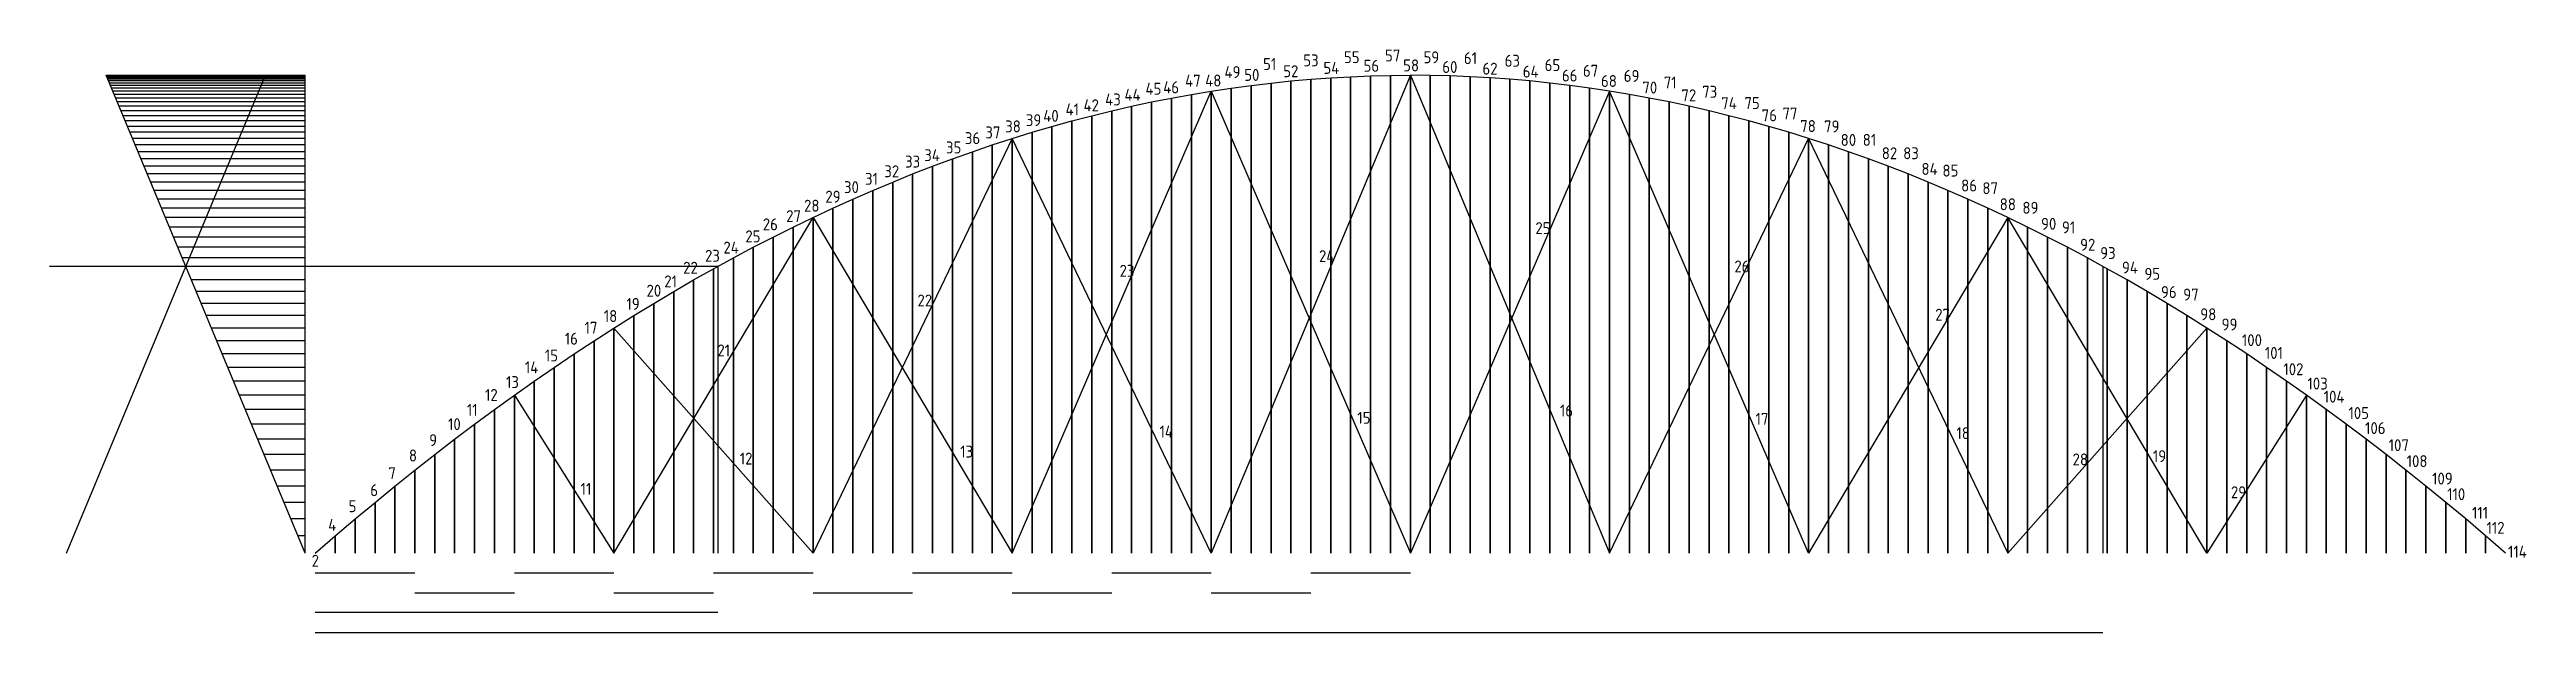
# Model space of a CAD drawing. Header units: millimetres. Extents: x 1597 to 131953, y -28680 to 57376.
# Drawn here: x 7505 to 69704, y 18397 to 33038 of the extents above; entities that cross this region are included whole.
import ezdxf

# ---------------------------------------------------------------- set-up
doc = ezdxf.new("R2010")
doc.units = ezdxf.units.MM
for name, color, linetype, lineweight in [('Warstwa1', 1, 'Continuous', 25), ('Warstwa2', 3, 'Continuous', 25), ('Warstwa3', 6, 'Continuous', 25), ('Warstwa4', 2, 'Continuous', 35)]:
    doc.layers.add(name, color=color, linetype=linetype, lineweight=lineweight)
doc.styles.get("Standard").update_dxf_attribs({"font": 'geniso.shx'})

msp = doc.modelspace()

# ---------------------------------------------------------------- texts
at = {"layer": 'Warstwa2'}
for s, p in [('48', (36525.136, 32108.664)), ('50', (37505.269, 32250.287)), ('52', (38484.758, 32342.831)), ('54', (39493.486, 32425.633)), ('56', (40502.214, 32479.211)), ('58', (41496.322, 32488.953)), ('60', (42478.894, 32448.843)), ('62', (43487.948, 32407.22)), ('64', (44500.206, 32333.578)), ('66', (45483.633, 32234.322)), ('68', (46465.01, 32096.631)), ('42', (33471.784, 31487.12)), ('44', (34498.816, 31751.531)), ('46', (35471.385, 31938.175)), ('70', (47502.894, 31933.338)), ('72', (48483.118, 31738.028)), ('74', (49483.771, 31539.213)), ('38', (31502.407, 30957.445)), ('40', (32459.414, 31221.856)), ('76', (50499.232, 31235.042)), ('78', (51467.587, 30965.498)), ('34', (29470.912, 30233.561)), ('36', (30490.935, 30661.926)), ('80', (52483.048, 30616.501)), ('82', (53515.223, 30283.07)), ('32', (28467.221, 29829.167)), ('84', (54512.013, 29888.818)), ('28', (26451.357, 28965.096)), ('30', (27455.048, 29431.704)), ('86', (55508.777, 29472.191)), ('88', (56476.549, 29001.101)), ('26', (25415.797, 28497.806)), ('25', (44816.614, 28402.126)), ('90', (57514.92, 28510.622)), ('24', (24426.865, 27913.283)), ('24', (39382.953, 27697.708)), ('92', (58495.144, 27985.526)), ('22', (23415.393, 27407.791)), ('23', (34376.059, 27330.076)), ('26', (49814.041, 27439.238)), ('94', (59546.512, 27411.546)), ('20', (22496.769, 26831.175)), ('22', (29299.713, 26584.485)), ('96', (60526.737, 26796.8)), ('18', (21423.053, 26193.477)), ('27', (54858.583, 26228.337)), ('98', (61514.067, 26239.004)), ('16', (20442.704, 25625.771)), ('21', (24276.061, 25330.628)), ('100', (62558.725, 25588.397)), ('14', (19442.077, 24906.787)), ('102', (63599.813, 24858.386)), ('12', (18440.331, 24211.735)), ('104', (64612.78, 24168.709)), ('10', (17511.544, 23478.595)), ('106', (65651.213, 23380.287)), ('8', (16529.552, 22691.419)), ('28', (58306.789, 22593.448)), ('108', (66695.926, 22550.239)), ('6', (15558.802, 21820.12)), ('29', (62282.88, 21768.28)), ('110', (67711.963, 21720.135)), ('4', (14503.402, 20950.014)), ('112', (68701.797, 20874.859))]:
    msp.add_text(s, height=300, dxfattribs=at).set_placement(p)
at = {"layer": 'Warstwa3'}
for s, p in [('15', (40345.794, 23638.081)), ('16', (45431.199, 23819.88)), ('17', (50347.152, 23612.751)), ('13', (30372.404, 22788.785)), ('14', (35377.786, 23291.395)), ('18', (55390.377, 23253.431)), ('12', (24837.684, 22614.461)), ('19', (60323.513, 22674.912)), ('11', (20841.637, 21853.362))]:
    msp.add_text(s, height=300, dxfattribs=at).set_placement(p)
at = {"layer": 'Warstwa4'}
for s, p in [('55', (40010.152, 32696.063)), ('57', (41040.237, 32737.944)), ('59', (42007.469, 32692.573)), ('61', (43021.726, 32671.433)), ('47', (36021.134, 32105.367)), ('49', (37009.317, 32321.755)), ('51', (37980.041, 32524.183)), ('53', (38987.051, 32615.79)), ('63', (44044.827, 32605.121)), ('65', (45050.469, 32496.926)), ('67', (46010.718, 32353.831)), ('69', (47035.631, 32224.344)), ('71', (48041.273, 32060.308)), ('43', (34013.341, 31634.2)), ('45', (35025.967, 31902.94)), ('73', (49005.014, 31826.469)), ('75', (50066.525, 31543.768)), ('37', (31004.956, 30805.823)), ('39', (32021.073, 31112.955)), ('41', (33019.732, 31385.185)), ('77', (51021.156, 31281.439)), ('79', (52065.208, 30956.857)), ('35', (30015.489, 30428.09)), ('81', (53035.932, 30618.314)), ('83', (54053.343, 30282.511)), ('31', (27983.254, 29639.32)), ('33', (28988.896, 30072.096)), ('85', (55038.034, 29846.245)), ('29', (26987.206, 29191.974)), ('87', (56041.145, 29405.763)), ('27', (26002.515, 28703.356)), ('89', (57046.787, 28913.654)), ('91', (58039.46, 28420.379)), ('23', (23965.775, 27707.177)), ('25', (24978.4, 28195.796)), ('93', (58999.617, 27776.897)), ('95', (60110.734, 27253.812)), ('19', (21991.662, 26497.89)), ('21', (22942.673, 27064.993)), ('97', (61084.95, 26733.782)), ('17', (20940.627, 25901.077)), ('99', (62049.096, 25982.491)), ('15', (19941.968, 25203.051)), ('101', (63135.05, 25267.014)), ('13', (18967.752, 24536.436)), ('103', (64204.249, 24497.786)), ('11', (17985.168, 23838.925)), ('105', (65234.334, 23757.878)), ('9', (17038.902, 23076.268)), ('107', (66244.413, 22950.351)), ('7', (16012.548, 22247.981)), ('109', (67334.439, 22111.782)), ('5', (15016.454, 21418.427)), ('111', (68337.141, 21252.457)), ('114', (69241.521, 20275.22)), ('2', (14087.317, 20048.86))]:
    msp.add_text(s, height=300, dxfattribs=at).set_placement(p)

# ---------------------------------------------------------------- linework, layer by layer
for p, q in [((7928.198, 20390.912), (12928.198, 32390.912)), ((13928.198, 20390.912), (8928.198, 32390.912))]:
    msp.add_line(p, q)
at = {"layer": 'Warstwa1'}
for p, q in [((13928.198, 20390.912), (13928.198, 32390.912)), ((41678.198, 32390.912), (36678.198, 20390.912)), ((41678.198, 32390.912), (46678.198, 20390.912)), ((31678.198, 20390.912), (36678.198, 31993.912)), ((36678.198, 31993.912), (41678.198, 20390.912)), ((46678.198, 31993.912), (41678.198, 20390.912)), ((51678.198, 20390.912), (46678.198, 31993.912)), ((31678.198, 30803.912), (26678.198, 20390.912)), ((36678.198, 20390.912), (31678.198, 30803.912)), ((46678.198, 20390.912), (51678.198, 30803.912)), ((51678.198, 30803.912), (56678.198, 20390.912)), ((21678.198, 20390.912), (26678.198, 28820.912)), ((26678.198, 28820.912), (31678.198, 20390.912)), ((56678.198, 28820.912), (51678.198, 20390.912)), ((61678.198, 20390.912), (56678.198, 28820.912)), ((24287.687, 27590.912), (7505.021, 27590.912)), ((24287.687, 27590.912), (24287.687, 20390.912)), ((59068.709, 27590.912), (59068.709, 20390.912)), ((26678.198, 20390.912), (21678.198, 26043.912)), ((56678.198, 20390.912), (61678.198, 26043.912)), ((19178.198, 24357.912), (21678.198, 20390.912)), ((64178.198, 24357.912), (61678.198, 20390.912)), ((24287.687, 18897.046), (14178.198, 18897.046)), ((14178.198, 18397.046), (59068.709, 18397.046))]:
    msp.add_line(p, q, dxfattribs=at)
at = {"layer": 'Warstwa2'}
for p, q in [((39678.198, 32327.912), (40178.198, 32354.912)), ((40178.198, 32354.912), (40678.198, 32374.912)), ((40678.198, 32374.912), (41178.198, 32386.912)), ((41178.198, 32386.912), (41678.198, 32390.912)), ((42178.198, 32386.912), (41678.198, 32390.912)), ((42678.198, 32374.912), (42178.198, 32386.912)), ((43178.198, 32354.912), (42678.198, 32374.912)), ((43678.198, 32327.912), (43178.198, 32354.912)), ((35178.198, 31720.912), (35678.198, 31819.912)), ((35678.198, 31819.912), (36178.198, 31910.912)), ((36178.198, 31910.912), (36678.198, 31993.912)), ((36678.198, 31993.912), (37178.198, 32069.912)), ((37178.198, 32069.912), (37678.198, 32136.912)), ((37678.198, 32136.912), (38178.198, 32196.912)), ((38178.198, 32196.912), (38678.198, 32247.912)), ((38678.198, 32247.912), (39178.198, 32291.912)), ((39178.198, 32291.912), (39678.198, 32327.912)), ((44178.198, 32291.912), (43678.198, 32327.912)), ((44678.198, 32247.912), (44178.198, 32291.912)), ((45178.198, 32196.912), (44678.198, 32247.912)), ((45678.198, 32136.912), (45178.198, 32196.912)), ((46178.198, 32069.912), (45678.198, 32136.912)), ((46678.198, 31993.912), (46178.198, 32069.912)), ((47178.198, 31910.912), (46678.198, 31993.912)), ((47678.198, 31819.912), (47178.198, 31910.912)), ((48178.198, 31720.912), (47678.198, 31819.912)), ((32178.198, 30958.912), (32678.198, 31105.912)), ((32678.198, 31105.912), (33178.198, 31244.912)), ((33178.198, 31244.912), (33678.198, 31374.912)), ((33678.198, 31374.912), (34178.198, 31497.912)), ((34178.198, 31497.912), (34678.198, 31612.912)), ((34678.198, 31612.912), (35178.198, 31720.912)), ((48678.198, 31612.912), (48178.198, 31720.912)), ((49178.198, 31497.912), (48678.198, 31612.912)), ((49678.198, 31374.912), (49178.198, 31497.912)), ((50178.198, 31244.912), (49678.198, 31374.912)), ((50678.198, 31105.912), (50178.198, 31244.912)), ((51178.198, 30958.912), (50678.198, 31105.912)), ((30678.198, 30470.912), (31178.198, 30641.912)), ((31178.198, 30641.912), (31678.198, 30803.912)), ((31678.198, 30803.912), (32178.198, 30958.912)), ((51678.198, 30803.912), (51178.198, 30958.912)), ((52178.198, 30641.912), (51678.198, 30803.912)), ((52678.198, 30470.912), (52178.198, 30641.912)), ((28678.198, 29708.912), (29178.198, 29911.912)), ((29178.198, 29911.912), (29678.198, 30105.912)), ((29678.198, 30105.912), (30178.198, 30291.912)), ((30178.198, 30291.912), (30678.198, 30470.912)), ((53178.198, 30291.912), (52678.198, 30470.912)), ((53678.198, 30105.912), (53178.198, 30291.912)), ((54178.198, 29911.912), (53678.198, 30105.912)), ((54678.198, 29708.912), (54178.198, 29911.912)), ((27178.198, 29054.912), (27678.198, 29280.912)), ((27678.198, 29280.912), (28178.198, 29498.912)), ((28178.198, 29498.912), (28678.198, 29708.912)), ((55178.198, 29498.912), (54678.198, 29708.912)), ((55678.198, 29280.912), (55178.198, 29498.912)), ((56178.198, 29054.912), (55678.198, 29280.912)), ((26178.198, 28578.912), (26678.198, 28820.912)), ((26678.198, 28820.912), (27178.198, 29054.912)), ((56678.198, 28820.912), (56178.198, 29054.912)), ((57178.198, 28578.912), (56678.198, 28820.912)), ((24678.198, 27804.912), (25178.198, 28070.912)), ((25178.198, 28070.912), (25678.198, 28328.912)), ((25678.198, 28328.912), (26178.198, 28578.912)), ((57678.198, 28328.912), (57178.198, 28578.912)), ((58178.198, 28070.912), (57678.198, 28328.912)), ((58678.198, 27804.912), (58178.198, 28070.912)), ((23678.198, 27249.912), (24178.198, 27530.912)), ((24178.198, 27530.912), (24678.198, 27804.912)), ((59068.709, 27590.912), (58678.198, 27804.912)), ((59678.198, 27249.912), (59068.709, 27590.912)), ((22678.198, 26662.912), (23178.198, 26959.912)), ((23178.198, 26959.912), (23678.198, 27249.912)), ((60178.198, 26959.912), (59678.198, 27249.912)), ((60678.198, 26662.912), (60178.198, 26959.912)), ((21678.198, 26043.912), (22178.198, 26356.912)), ((22178.198, 26356.912), (22678.198, 26662.912)), ((61178.198, 26356.912), (60678.198, 26662.912)), ((61678.198, 26043.912), (61178.198, 26356.912)), ((20678.198, 25392.912), (21178.198, 25722.912)), ((21178.198, 25722.912), (21678.198, 26043.912)), ((62178.198, 25722.912), (61678.198, 26043.912)), ((62678.198, 25392.912), (62178.198, 25722.912)), ((19678.198, 24710.912), (20178.198, 25055.912)), ((20178.198, 25055.912), (20678.198, 25392.912)), ((63178.198, 25055.912), (62678.198, 25392.912)), ((63678.198, 24710.912), (63178.198, 25055.912)), ((18678.198, 23996.912), (19178.198, 24357.912)), ((19178.198, 24357.912), (19678.198, 24710.912)), ((64178.198, 24357.912), (63678.198, 24710.912)), ((64678.198, 23996.912), (64178.198, 24357.912)), ((18178.198, 23627.912), (18678.198, 23996.912)), ((65178.198, 23627.912), (64678.198, 23996.912)), ((17178.198, 22865.912), (17678.198, 23250.912)), ((17678.198, 23250.912), (18178.198, 23627.912)), ((65678.198, 23250.912), (65178.198, 23627.912)), ((66178.198, 22865.912), (65678.198, 23250.912)), ((16178.198, 22072.912), (16678.198, 22473.912)), ((16678.198, 22473.912), (17178.198, 22865.912)), ((66678.198, 22473.912), (66178.198, 22865.912)), ((67178.198, 22072.912), (66678.198, 22473.912)), ((15678.198, 21663.912), (16178.198, 22072.912)), ((67678.198, 21663.912), (67178.198, 22072.912)), ((14678.198, 20822.912), (15178.198, 21247.912)), ((15178.198, 21247.912), (15678.198, 21663.912)), ((68178.198, 21247.912), (67678.198, 21663.912)), ((68678.198, 20822.912), (68178.198, 21247.912)), ((14178.198, 20390.912), (14678.198, 20822.912)), ((69178.198, 20390.912), (68678.198, 20822.912)), ((14178.198, 19890.912), (16678.198, 19890.912)), ((16678.198, 19390.912), (19178.198, 19390.912)), ((19178.198, 19890.912), (21678.198, 19890.912)), ((21678.198, 19390.912), (24178.198, 19390.912)), ((24178.198, 19890.912), (26678.198, 19890.912)), ((26678.198, 19390.912), (29178.198, 19390.912)), ((29178.198, 19890.912), (31678.198, 19890.912)), ((31678.198, 19390.912), (34178.198, 19390.912)), ((34178.198, 19890.912), (36678.198, 19890.912)), ((36678.198, 19390.912), (39178.198, 19390.912)), ((39178.198, 19890.912), (41678.198, 19890.912))]:
    msp.add_line(p, q, dxfattribs=at)
at = {"layer": 'Warstwa3'}
for p, q in [((8928.198, 32390.912), (13928.198, 32390.912)), ((13928.198, 32386.912), (8929.865, 32386.912)), ((13928.198, 32374.912), (8934.865, 32374.912)), ((13928.198, 32354.912), (8943.198, 32354.912)), ((13928.198, 32327.912), (8954.448, 32327.912)), ((13928.198, 32291.912), (8969.448, 32291.912)), ((13928.198, 32247.912), (8987.782, 32247.912)), ((13928.198, 32196.912), (9009.032, 32196.912)), ((13928.198, 32136.912), (9034.032, 32136.912)), ((13928.198, 32069.912), (9061.948, 32069.912)), ((13928.198, 31993.912), (9093.615, 31993.912)), ((13928.198, 31910.912), (9128.198, 31910.912)), ((13928.198, 31819.912), (9166.115, 31819.912)), ((13928.198, 31720.912), (9207.365, 31720.912)), ((13928.198, 31612.912), (9252.365, 31612.912)), ((13928.198, 31497.912), (9300.282, 31497.912)), ((13928.198, 31374.912), (9351.532, 31374.912)), ((13928.198, 31244.912), (9405.698, 31244.912)), ((13928.198, 31105.912), (9463.615, 31105.912)), ((13928.198, 30958.912), (9524.865, 30958.912)), ((13928.198, 30803.912), (9589.448, 30803.912)), ((13928.198, 30641.912), (9656.948, 30641.912)), ((13928.198, 30470.912), (9728.198, 30470.912)), ((13928.198, 30291.912), (9802.782, 30291.912)), ((13928.198, 30105.912), (9880.282, 30105.912)), ((13928.198, 29911.912), (9961.115, 29911.912)), ((13928.198, 29708.912), (10045.698, 29708.912)), ((13928.198, 29498.912), (10133.198, 29498.912)), ((13928.198, 29280.912), (10224.032, 29280.912)), ((13928.198, 29054.912), (10318.198, 29054.912)), ((13928.198, 28820.912), (10415.698, 28820.912)), ((13928.198, 28578.912), (10516.532, 28578.912)), ((13928.198, 28328.912), (10620.698, 28328.912)), ((13928.198, 28070.912), (10728.198, 28070.912)), ((13928.198, 27804.912), (10839.032, 27804.912)), ((13928.198, 27590.912), (10928.198, 27590.912)), ((13928.198, 27249.912), (11070.282, 27249.912)), ((13928.198, 26959.912), (11191.115, 26959.912)), ((13928.198, 26662.912), (11314.865, 26662.912)), ((13928.198, 26356.912), (11442.365, 26356.912)), ((13928.198, 26043.912), (11572.782, 26043.912)), ((13928.198, 25722.912), (11706.532, 25722.912)), ((13928.198, 25392.912), (11844.032, 25392.912)), ((13928.198, 25055.912), (11984.448, 25055.912)), ((13928.198, 24710.912), (12128.198, 24710.912)), ((13928.198, 24357.912), (12275.282, 24357.912)), ((13928.198, 23996.912), (12425.698, 23996.912)), ((13928.198, 23627.912), (12579.448, 23627.912)), ((13928.198, 23250.912), (12736.532, 23250.912)), ((13928.198, 22865.912), (12896.948, 22865.912)), ((13928.198, 22473.912), (13060.282, 22473.912)), ((13928.198, 22072.912), (13227.365, 22072.912)), ((13928.198, 21663.912), (13397.782, 21663.912)), ((13928.198, 21247.912), (13571.115, 21247.912)), ((13928.198, 20822.912), (13748.198, 20822.912))]:
    msp.add_line(p, q, dxfattribs=at)
at = {"layer": 'Warstwa4'}
for p, q in [((40178.198, 20390.912), (40178.198, 32354.912)), ((40678.198, 20390.912), (40678.198, 32374.912)), ((41178.198, 20390.912), (41178.198, 32386.912)), ((41678.198, 20390.912), (41678.198, 32390.912)), ((42178.198, 20390.912), (42178.198, 32386.912)), ((42678.198, 20390.912), (42678.198, 32374.912)), ((43178.198, 20390.912), (43178.198, 32354.912)), ((35678.198, 20390.912), (35678.198, 31819.912)), ((36178.198, 20390.912), (36178.198, 31910.912)), ((36678.198, 20390.912), (36678.198, 31993.912)), ((37178.198, 20390.912), (37178.198, 32069.912)), ((37678.198, 20390.912), (37678.198, 32136.912)), ((38178.198, 20390.912), (38178.198, 32196.912)), ((38678.198, 20390.912), (38678.198, 32247.912)), ((39178.198, 20390.912), (39178.198, 32291.912)), ((39678.198, 20390.912), (39678.198, 32327.912)), ((43678.198, 20390.912), (43678.198, 32327.912)), ((44178.198, 20390.912), (44178.198, 32291.912)), ((44678.198, 20390.912), (44678.198, 32247.912)), ((45178.198, 20390.912), (45178.198, 32196.912)), ((45678.198, 20390.912), (45678.198, 32136.912)), ((46178.198, 20390.912), (46178.198, 32069.912)), ((46678.198, 20390.912), (46678.198, 31993.912)), ((47178.198, 20390.912), (47178.198, 31910.912)), ((47678.198, 20390.912), (47678.198, 31819.912)), ((32678.198, 20390.912), (32678.198, 31105.912)), ((33178.198, 20390.912), (33178.198, 31244.912)), ((33678.198, 20390.912), (33678.198, 31374.912)), ((34178.198, 20390.912), (34178.198, 31497.912)), ((34678.198, 20390.912), (34678.198, 31612.912)), ((35178.198, 20390.912), (35178.198, 31720.912)), ((48178.198, 20390.912), (48178.198, 31720.912)), ((48678.198, 20390.912), (48678.198, 31612.912)), ((49178.198, 20390.912), (49178.198, 31497.912)), ((49678.198, 20390.912), (49678.198, 31374.912)), ((50178.198, 20390.912), (50178.198, 31244.912)), ((50678.198, 20390.912), (50678.198, 31105.912)), ((31178.198, 20390.912), (31178.198, 30641.912)), ((31678.198, 20390.912), (31678.198, 30803.912)), ((32178.198, 20390.912), (32178.198, 30958.912)), ((51178.198, 20390.912), (51178.198, 30958.912)), ((51678.198, 20390.912), (51678.198, 30803.912)), ((52178.198, 20390.912), (52178.198, 30641.912)), ((29178.198, 20390.912), (29178.198, 29911.912)), ((29678.198, 20390.912), (29678.198, 30105.912)), ((30178.198, 20390.912), (30178.198, 30291.912)), ((30678.198, 20390.912), (30678.198, 30470.912)), ((52678.198, 20390.912), (52678.198, 30470.912)), ((53178.198, 20390.912), (53178.198, 30291.912)), ((53678.198, 20390.912), (53678.198, 30105.912)), ((54178.198, 20390.912), (54178.198, 29911.912)), ((27678.198, 20390.912), (27678.198, 29280.912)), ((28178.198, 20390.912), (28178.198, 29498.912)), ((28678.198, 20390.912), (28678.198, 29708.912)), ((54678.198, 20390.912), (54678.198, 29708.912)), ((55178.198, 20390.912), (55178.198, 29498.912)), ((55678.198, 20390.912), (55678.198, 29280.912)), ((26678.198, 20390.912), (26678.198, 28820.912)), ((27178.198, 20390.912), (27178.198, 29054.912)), ((56178.198, 20390.912), (56178.198, 29054.912)), ((56678.198, 20390.912), (56678.198, 28820.912)), ((25178.198, 20390.912), (25178.198, 28070.912)), ((25678.198, 20390.912), (25678.198, 28328.912)), ((26178.198, 20390.912), (26178.198, 28578.912)), ((57178.198, 20390.912), (57178.198, 28578.912)), ((57678.198, 20390.912), (57678.198, 28328.912)), ((58178.198, 20390.912), (58178.198, 28070.912)), ((24178.198, 20390.912), (24178.198, 27530.912)), ((24678.198, 20390.912), (24678.198, 27804.912)), ((58678.198, 20390.912), (58678.198, 27804.912)), ((59178.198, 20390.912), (59178.198, 27529.655)), ((23178.198, 20390.912), (23178.198, 26959.912)), ((23678.198, 20390.912), (23678.198, 27249.912)), ((59678.198, 20390.912), (59678.198, 27249.912)), ((60178.198, 20390.912), (60178.198, 26959.912)), ((22178.198, 20390.912), (22178.198, 26356.912)), ((22678.198, 20390.912), (22678.198, 26662.912)), ((60678.198, 20390.912), (60678.198, 26662.912)), ((61178.198, 20390.912), (61178.198, 26356.912)), ((21178.198, 20390.912), (21178.198, 25722.912)), ((21678.198, 20390.912), (21678.198, 26043.912)), ((61678.198, 20390.912), (61678.198, 26043.912)), ((62178.198, 20390.912), (62178.198, 25722.912)), ((20178.198, 20390.912), (20178.198, 25055.912)), ((20678.198, 20390.912), (20678.198, 25392.912)), ((62678.198, 20390.912), (62678.198, 25392.912)), ((63178.198, 20390.912), (63178.198, 25055.912)), ((19178.198, 20390.912), (19178.198, 24357.912)), ((19678.198, 20390.912), (19678.198, 24710.912)), ((63678.198, 20390.912), (63678.198, 24710.912)), ((64178.198, 20390.912), (64178.198, 24357.912)), ((18678.198, 20390.912), (18678.198, 23996.912)), ((64678.198, 20390.912), (64678.198, 23996.912)), ((17678.198, 20390.912), (17678.198, 23250.912)), ((18178.198, 20390.912), (18178.198, 23627.912)), ((65178.198, 20390.912), (65178.198, 23627.912)), ((65678.198, 20390.912), (65678.198, 23250.912)), ((16678.198, 20390.912), (16678.198, 22473.912)), ((17178.198, 20390.912), (17178.198, 22865.912)), ((66178.198, 20390.912), (66178.198, 22865.912)), ((66678.198, 20390.912), (66678.198, 22473.912)), ((16178.198, 20390.912), (16178.198, 22072.912)), ((67178.198, 20390.912), (67178.198, 22072.912)), ((15178.198, 20390.912), (15178.198, 21247.912)), ((15678.198, 20390.912), (15678.198, 21663.912)), ((67678.198, 20390.912), (67678.198, 21663.912)), ((68178.198, 20390.912), (68178.198, 21247.912)), ((14678.198, 20390.912), (14678.198, 20822.912)), ((68678.198, 20390.912), (68678.198, 20822.912))]:
    msp.add_line(p, q, dxfattribs=at)

msp.set_redraw_order([(e.dxf.handle, doc.entitydb.next_handle()) for e in msp.query("TEXT MTEXT ATTDEF DIMENSION ARC_DIMENSION")])  # texts and dimensions are drawn at this point

doc.saveas('drawing.dxf')
